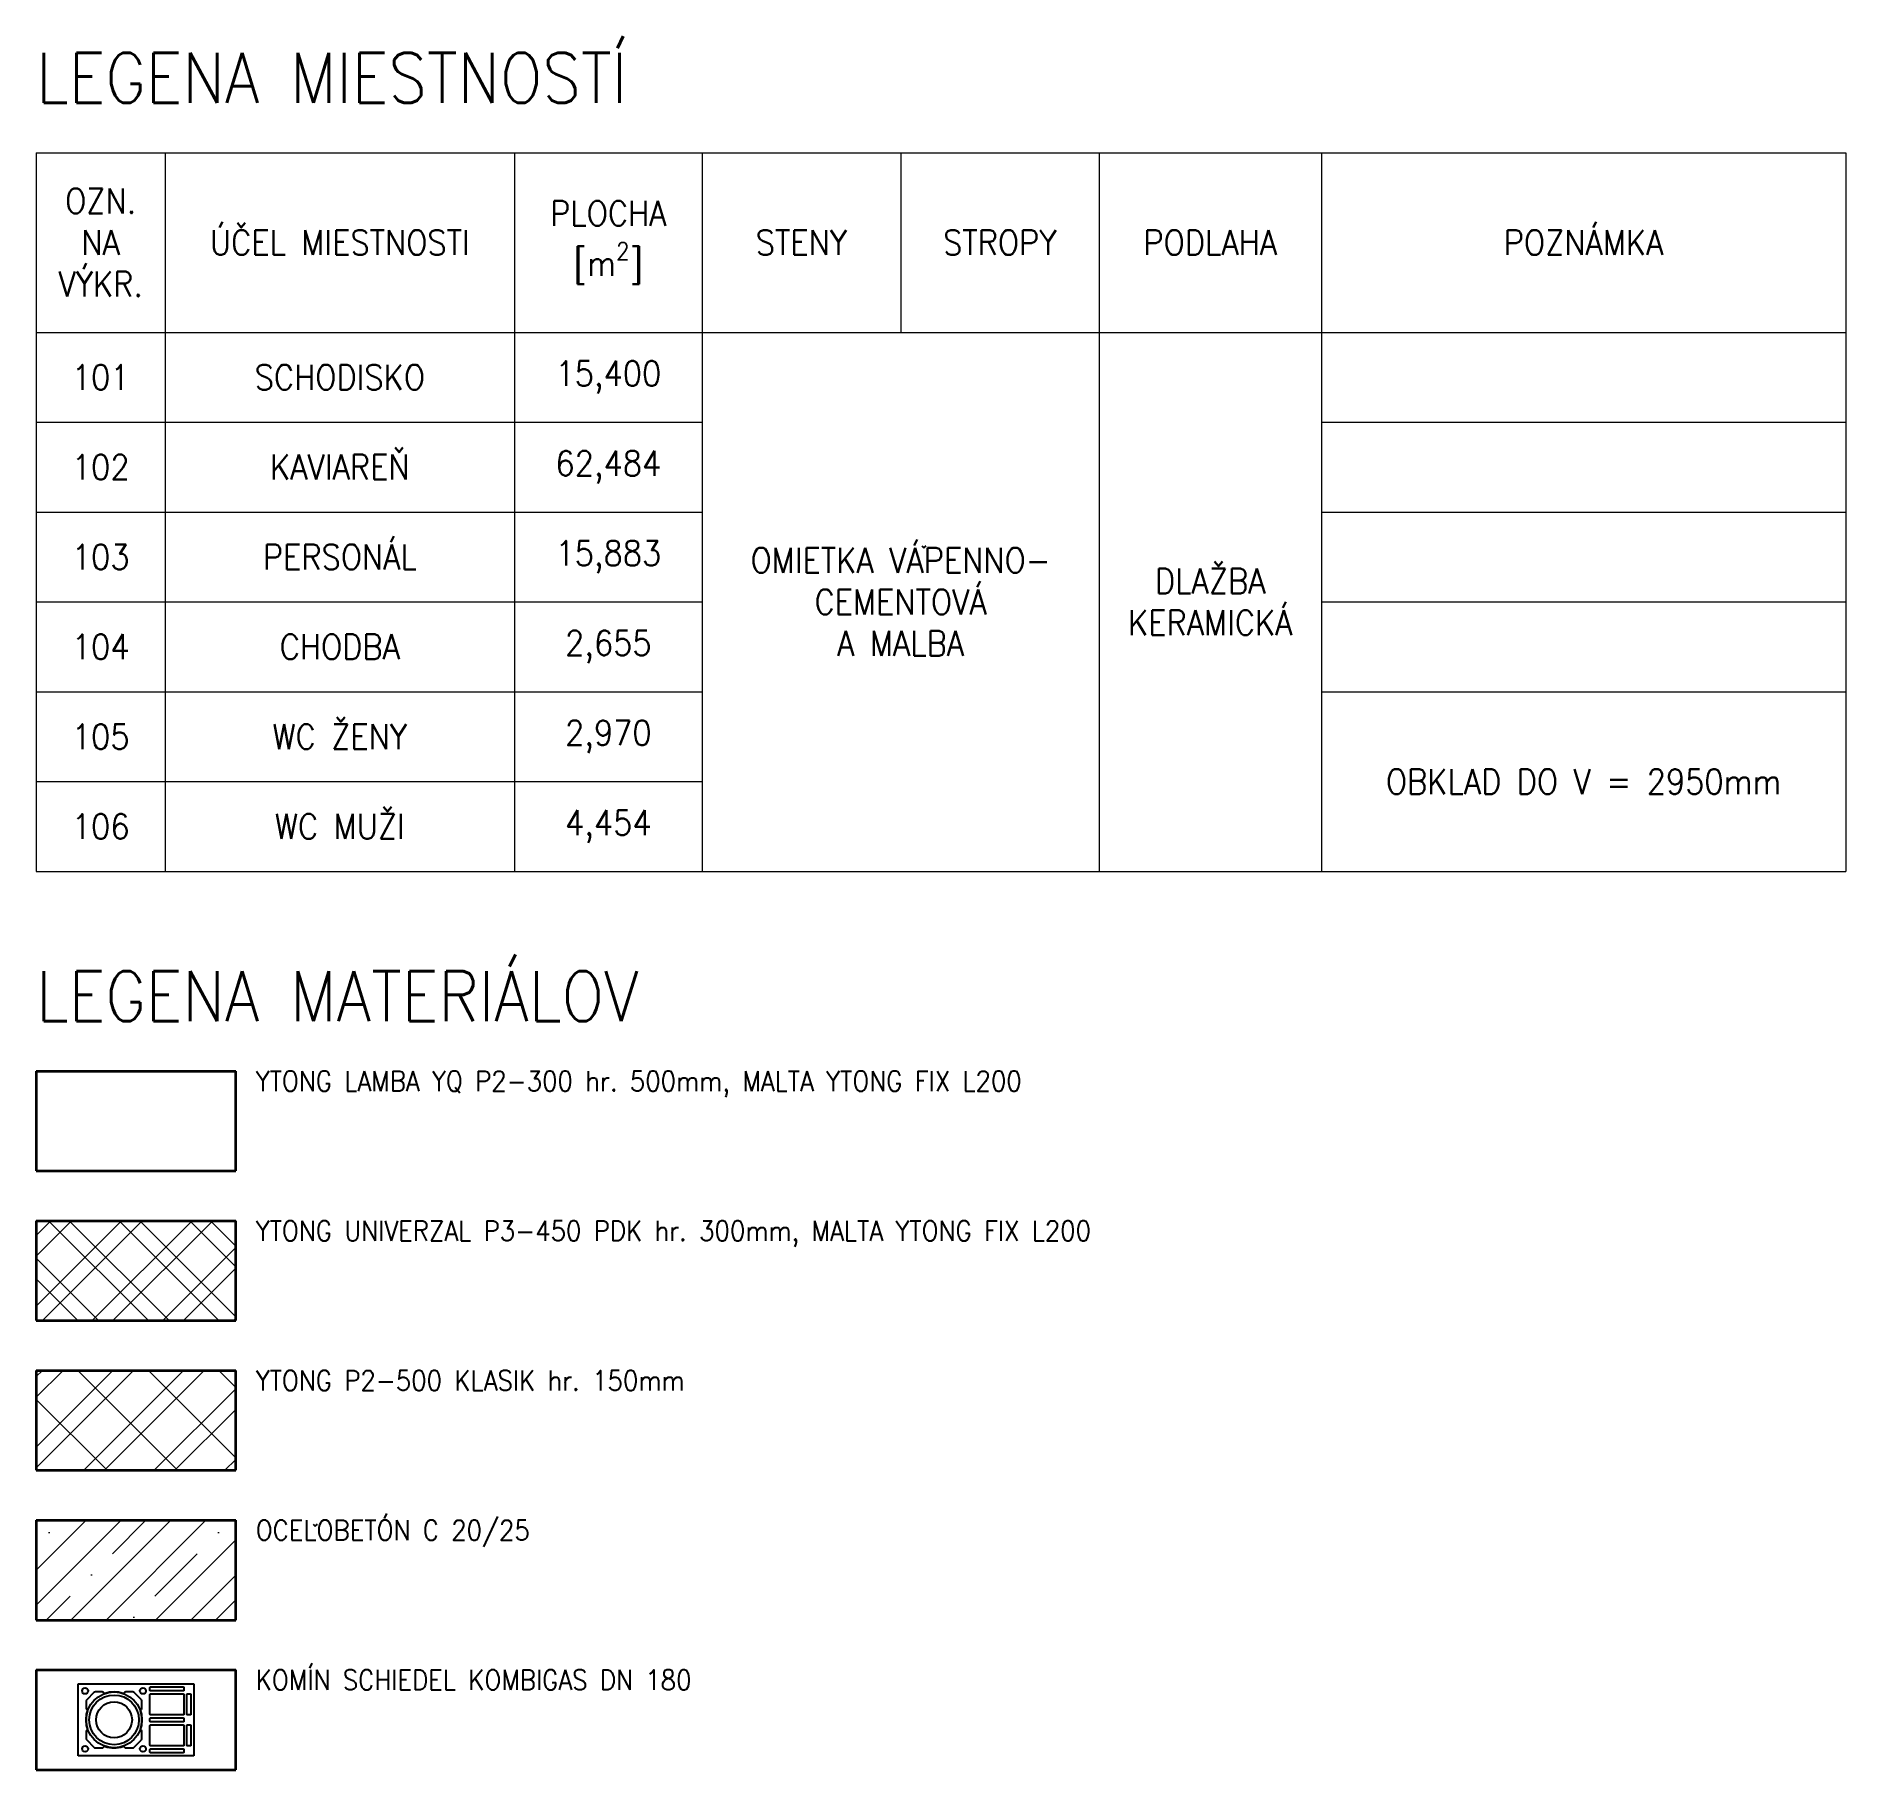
# Model space of a CAD drawing. Header units: inches. Extents: x 9237 to 46843, y 639 to 18394.
# Drawn here: x 37776 to 46843, y 6070 to 14753 of the extents above; entities that cross this region are included whole.
import ezdxf

# ---------------------------------------------------------------- set-up
doc = ezdxf.new("R2010")
doc.units = ezdxf.units.IN
doc.header["$LTSCALE"] = 0.25
doc.header["$MEASUREMENT"] = 0
for name, color, linetype, lineweight in [('0.18', 51, 'Continuous', 18), ('0.25', 255, 'Continuous', 25), ('0.35', 6, 'Continuous', 35), ('0.6', 10, 'Continuous', 60)]:
    doc.layers.add(name, color=color, linetype=linetype, lineweight=lineweight)
doc.styles.add('MyTextStyle', font='romans.shx', dxfattribs={"width": 0.9})

msp = doc.modelspace()

# ---------------------------------------------------------------- texts
at = {"layer": '0.25', "char_height": 125, "attachment_point": 5, "style": 'MyTextStyle'}
for s, width, heights, insert in [('{\\Fromans|c238;OZN.\\PNA\\PVÝKR.}', 393.071, [0], (38099.3, 13720.1)), ('\\A1;{\\Fromans|c238;PLOCHA\\P[m\\H0.7x;\\S2^ ;\\H1.42857x;]}', 393.071, [0], (40642.8, 13720.1)), ('{\\Fromans|c238;ÚČEL MIESTNOSTI}', 1584.961, [196.9], (39297.5, 13720.1)), ('{\\Fromans|c238;STENY}', 393.071, [0], (41610.3, 13720.1)), ('{\\Fromans|c238;STROPY}', 393.071, [0], (42604.5, 13720.1)), ('{\\Fromans|c238;PODLAHA}', 393.071, [0], (43658.8, 13720.1)), ('{\\Fromans|c238;POZNÁMKA}', 393.071, [0], (45529.4, 13720.1)), ('{\\Fromans|c238;SCHODISKO}', 1584.961, [196.9], (39297.5, 13045.1)), ('{\\Fromans|c238;KAVIAREŇ}', 1584.961, [196.9], (39297.5, 12595.1)), ('{\\Fromans|c238;PERSONÁL}', 1584.961, [196.9], (39297.5, 12145.1)), ('{\\Fromans|c238;CHODBA}', 1584.961, [196.9], (39297.5, 11695.1)), ('{\\Fromans|c238;WC ŽENY}', 1584.961, [196.9], (39297.5, 11245.1)), ('{\\Fromans|c238;OBKLAD DO V = 2950mm}', 2299.014, [0], (45529.4, 11020.1)), ('{\\Fromans|c238;WC MUŽI}', 1584.961, [196.9], (39297.5, 10795.1))]:
    msp.add_mtext_dynamic_manual_height_columns(s, width=width, gutter_width=500, heights=heights, dxfattribs=dict(at, insert=insert))
at = {"layer": '0.25', "ltscale": 2, "style": 'MyTextStyle'}
for s, width, heights, insert, char_height, attachment_point in [('{\\Fromans|c238;101}', 254.269, [0], (38099.3, 13045.1), 125, 5), ('{\\Fromans|c238;15,400}', 254.269, [0], (40642.8, 13045.1), 125, 5), ('{\\Fromans|c238;102}', 254.269, [0], (38099.3, 12595.1), 125, 5), ('{\\Fromans|c238;62,484}', 254.269, [0], (40642.8, 12595.1), 125, 5), ('{\\Fromans|c238;103}', 254.269, [0], (38099.3, 12145.1), 125, 5), ('{\\Fromans|c238;15,883}', 254.269, [0], (40642.8, 12145.1), 125, 5), ('{\\Fromans|c238;OMIETKA VÁPENNO-\\PCEMENTOVÁ\\PA MALBA}', 1683.932, [0], (42107.4, 11920.1), 125, 5), ('{\\Fromans|c238;DLAŽBA\\PKERAMICKÁ}', 495.942, [0], (43658.8, 11920.1), 125, 5), ('{\\Fromans|c238;104}', 254.269, [0], (38099.3, 11695.1), 125, 5), ('{\\Fromans|c238;2,655}', 254.269, [0], (40642.8, 11695.1), 125, 5), ('{\\Fromans|c238;105}', 254.269, [0], (38099.3, 11245.1), 125, 5), ('{\\Fromans|c238;2,970}', 254.269, [0], (40642.8, 11245.1), 125, 5), ('{\\Fromans|c238;106}', 254.269, [0], (38099.3, 10795.1), 125, 5), ('{\\Fromans|c238;4,454}', 254.269, [0], (40642.8, 10795.1), 125, 5), ('YTONG LAMBA YQ P2-300 {\\Fromans|c238;hr}. 500{\\Fromans|c238;mm}, MALTA YTONG FIX L200', 5339.999, [118.5], (38876, 9570.1), 100, 1), ('YTONG UNIVERZAL P3-450 PDK {\\Fromans|c238;hr}. 300{\\Fromans|c238;mm}, MALTA YTONG FIX L200', 5339.999, [0], (38876, 8820.1), 100, 1), ('YTONG P2-500 KLASIK {\\Fromans|c238;hr}. 150{\\Fromans|c238;mm}', 5339.999, [0], (38876, 8070.1), 100, 1), ('{\\FROMANS|C238;OCELOBETÓN C 20/25}', 5339.999, [0], (38876, 7320.1), 100, 1), ('KOMÍN SCHIEDEL KOMBIGAS{\\Fromans|c238; DN 180}', 5339.999, [215.7], (38876, 6570.1), 100, 1)]:
    msp.add_mtext_dynamic_manual_height_columns(s, width=width, gutter_width=500, heights=heights, dxfattribs=dict(at, insert=insert, char_height=char_height, attachment_point=attachment_point))
at = {"layer": '0.6', "ltscale": 2, "char_height": 250, "attachment_point": 7, "style": 'MyTextStyle'}
for s, insert in [('{\\FROMANS|C238;LEGENA MIESTNOSTÍ}', (37776, 14420.1)), ('{\\Fromans|c238;LEGENA MATERIÁLOV}', (37776, 9820.1))]:
    msp.add_mtext_dynamic_manual_height_columns(s, width=3444.891, gutter_width=500, heights=[0], dxfattribs=dict(at, insert=insert))

# ---------------------------------------------------------------- hatches: boundary and pattern name
at = {"layer": '0.18'}
h = msp.add_hatch(dxfattribs=at)
h.set_pattern_fill('MURIVOVYSOKAPEVNOST', color=256, scale=250, pattern_type=2)
h.set_pattern_definition([(45, (5950.6, -1969.33), (0, 353.5534), []), (45, (6200.6, -1969.33), (0, 353.5534), []), (135, (5950.6, -1969.33), (-353.5534, 3e-14), []), (135, (6200.6, -1969.33), (-353.5534, 3e-14), [])])
h.paths.add_polyline_path([(38776, 8320.1), (38776, 8820.1), (37776, 8820.1), (37776, 8320.1)])
at = {"layer": '0.18', "ltscale": 2}
h = msp.add_hatch(dxfattribs=at)
h.set_pattern_fill('MURIVOSTREDNAPEVNOST', color=256, scale=250, pattern_type=2)
h.set_pattern_definition([(45, (5950.6, -1969.33), (0, 353.5534), []), (45, (6200.6, -1969.33), (0, 353.5534), []), (135, (5950.6, -1969.33), (-353.5534, 3e-14), [])])
h.paths.add_polyline_path([(37776, 8070.1), (37776, 7570.1), (38776, 7570.1), (38776, 8070.1)])
h = msp.add_hatch(dxfattribs=at)
h.set_pattern_fill('BETONSVYSTUZOU', color=256, scale=300, pattern_type=2)
h.set_pattern_definition([(45, (6250.6, -1969.33), (0, 424.264), []), (45, (6550.6, -1969.33), (212.132, 636.396), [300, -150, 0, -150]), (45, (6850.6, -1969.33), (0, 424.264), [])])
h.paths.add_polyline_path([(37776, 7320.1), (37776, 6820.1), (38776, 6820.1), (38776, 7320.1)])

# ---------------------------------------------------------------- linework, layer by layer
for p, q in [((37776, 14170.1), (46842.9, 14170.1)), ((37776, 14170.1), (37776, 10570.1)), ((38422.6, 14170.1), (38422.6, 10570.1)), ((40172.5, 14170.1), (40172.5, 10570.1)), ((41113.2, 14170.1), (41113.2, 10570.1)), ((42107.4, 14170.1), (42107.4, 13270.1)), ((43101.7, 14170.1), (43101.7, 10570.1)), ((44216, 14170.1), (44216, 10570.1)), ((46842.9, 14170.1), (46842.9, 10570.1)), ((37776, 13270.1), (46842.9, 13270.1)), ((37776, 12820.1), (41113.2, 12820.1)), ((44216, 12820.1), (46842.9, 12820.1)), ((37776, 12370.1), (41113.2, 12370.1)), ((44216, 12370.1), (46842.9, 12370.1)), ((37776, 11920.1), (41113.2, 11920.1)), ((44216, 11920.1), (46842.9, 11920.1)), ((37776, 11470.1), (41113.2, 11470.1)), ((44216, 11470.1), (46842.9, 11470.1)), ((37776, 11020.1), (41113.2, 11020.1)), ((37776, 10570.1), (46842.9, 10570.1))]:
    msp.add_line(p, q, dxfattribs=at)
at = {"layer": '0.25', "ltscale": 2}
for p, q in [((42213.1, 12200.6), (42223.7, 12190)), ((42223.7, 12190), (42234.3, 12200.6))]:
    msp.add_line(p, q, dxfattribs=at)
at = {"layer": '0.25'}
for p, q in [((39163.5, 7300.7), (39174.1, 7290)), ((39174.1, 7290), (39184.7, 7300.7)), ((38065.3, 6457.2), (38028.9, 6420.7)), ((38106.7, 6460.1), (38072.4, 6460.1)), ((38117.2, 6453.8), (38113.7, 6457.2)), ((38218.2, 6457.2), (38214.7, 6453.8)), ((38259.5, 6460.1), (38225.2, 6460.1)), ((38303, 6420.7), (38266.6, 6457.2)), ((38026, 6413.7), (38026, 6379.4)), ((38028.9, 6372.3), (38032.3, 6368.9)), ((38299.6, 6368.9), (38303, 6372.3)), ((38306, 6379.4), (38306, 6413.7)), ((38026, 6260.8), (38026, 6226.6)), ((38032.3, 6271.3), (38028.9, 6267.9)), ((38303, 6267.9), (38299.6, 6271.3)), ((38306, 6226.6), (38306, 6260.8)), ((38028.9, 6219.5), (38065.3, 6183)), ((38072.4, 6180.1), (38106.7, 6180.1)), ((38113.7, 6183), (38117.2, 6186.5)), ((38214.7, 6186.5), (38218.2, 6183)), ((38225.2, 6180.1), (38259.5, 6180.1)), ((38266.6, 6183), (38303, 6219.5))]:
    msp.add_line(p, q, dxfattribs=at)
at = {"layer": '0.25', "ltscale": 5}
for p, q in [((37986, 6500.1), (38566, 6500.1)), ((37986, 6140.1), (37986, 6500.1)), ((38566, 6500.1), (38566, 6140.1)), ((38566, 6140.1), (37986, 6140.1))]:
    msp.add_line(p, q, dxfattribs=at)
at = {"layer": '0.25'}
for points in [[(38346, 6468.1), (38346, 6482.1, -0.414214), (38349, 6485.1), (38513, 6485.1, -0.414214), (38516, 6482.1), (38516, 6468.1, -0.414214), (38513, 6465.1), (38349, 6465.1, -0.414214)], [(38531, 6348.1), (38531, 6447.1, -0.414214), (38534, 6450.1), (38548, 6450.1, -0.414214), (38551, 6447.1), (38551, 6348.1, -0.414214), (38548, 6345.1), (38534, 6345.1, -0.414214)], [(38346, 6313.1), (38346, 6327.1, -0.414214), (38349, 6330.1), (38513, 6330.1, -0.414214), (38516, 6327.1), (38516, 6313.1, -0.414214), (38513, 6310.1), (38349, 6310.1, -0.414214)], [(38531, 6193.1), (38531, 6292.1, -0.414214), (38534, 6295.1), (38548, 6295.1, -0.414214), (38551, 6292.1), (38551, 6193.1, -0.414214), (38548, 6190.1), (38534, 6190.1, -0.414214)], [(38346, 6158.1), (38346, 6172.1, -0.414214), (38349, 6175.1), (38513, 6175.1, -0.414214), (38516, 6172.1), (38516, 6158.1, -0.414214), (38513, 6155.1), (38349, 6155.1, -0.414214)]]:
    msp.add_lwpolyline(points, format="xyb", close=True, dxfattribs=at)
at = {"layer": '0.25', "ltscale": 5}
for points in [[(38346, 6348.1), (38346, 6447.1, -0.414214), (38349, 6450.1), (38513, 6450.1, -0.414214), (38516, 6447.1), (38516, 6348.1, -0.414214), (38513, 6345.1), (38349, 6345.1, -0.414214)], [(38346, 6193.1), (38346, 6292.1, -0.414214), (38349, 6295.1), (38513, 6295.1, -0.414214), (38516, 6292.1), (38516, 6193.1, -0.414214), (38513, 6190.1), (38349, 6190.1, -0.414214)]]:
    msp.add_lwpolyline(points, format="xyb", close=True, dxfattribs=at)
at = {"layer": '0.25'}
for centre, radius in [((38021, 6465.1), 15), ((38166, 6320.1), 140), ((38311, 6465.1), 15), ((38166, 6320.1), 90), ((38021, 6175.1), 15), ((38311, 6175.1), 15)]:
    msp.add_circle(centre, radius, dxfattribs=at)
at = {"layer": '0.25', "ltscale": 1.3}
msp.add_circle((38166, 6320.1), 124.6, dxfattribs=at)
at = {"layer": '0.25'}
for centre, radius, start, end in [((38072.4, 6450.1), 10, 90, 135), ((38106.7, 6450.1), 10, 45, 90), ((38120, 6456.6), 4, 225, 288.6122), ((38166, 6320.1), 140, 90, 108.6122), ((38166, 6320.1), 140, 71.3878, 90), ((38211.9, 6456.6), 4, 251.3878, 315), ((38225.2, 6450.1), 10, 90, 135), ((38259.5, 6450.1), 10, 45, 90), ((38036, 6413.7), 10, 135, 180), ((38036, 6379.4), 10, 180, 225), ((38166, 6320.1), 140, 161.3878, 180), ((38029.5, 6366.1), 4, 341.3878, 45), ((38302.4, 6366.1), 4, 135, 198.6122), ((38166, 6320.1), 140, 0, 18.6122), ((38296, 6413.7), 10, 0, 45), ((38296, 6379.4), 10, 315, 0), ((38166, 6320.1), 140, 180, 198.6122), ((38036, 6260.8), 10, 135, 180), ((38029.5, 6274.2), 4, 315, 18.6122), ((38302.4, 6274.2), 4, 161.3878, 225), ((38166, 6320.1), 140, 341.3878, 0), ((38296, 6260.8), 10, 0, 45), ((38036, 6226.6), 10, 180, 225), ((38072.4, 6190.1), 10, 225, 270), ((38106.7, 6190.1), 10, 270, 315), ((38120, 6183.7), 4, 71.3878, 135), ((38166, 6320.1), 140, 251.3878, 270), ((38166, 6320.1), 140, 270, 288.6122), ((38211.9, 6183.7), 4, 45, 108.6122), ((38225.2, 6190.1), 10, 225, 270), ((38259.5, 6190.1), 10, 270, 315), ((38296, 6226.6), 10, 315, 0)]:
    msp.add_arc(centre, radius, start, end, dxfattribs=at)
at = {"layer": '0.35', "ltscale": 2}
for p, q in [((37776, 9570.1), (38776, 9570.1)), ((37776, 9570.1), (37776, 9070.1)), ((38776, 9070.1), (38776, 9570.1)), ((37776, 9070.1), (38776, 9070.1)), ((37776, 8820.1), (38776, 8820.1)), ((37776, 8820.1), (37776, 8320.1)), ((38776, 8320.1), (38776, 8820.1)), ((37776, 8320.1), (38776, 8320.1)), ((37776, 8070.1), (38776, 8070.1)), ((37776, 8070.1), (37776, 7570.1)), ((38776, 7570.1), (38776, 8070.1)), ((37776, 7570.1), (38776, 7570.1)), ((37776, 7320.1), (38776, 7320.1)), ((37776, 7320.1), (37776, 6820.1)), ((38776, 6820.1), (38776, 7320.1)), ((37776, 6820.1), (38776, 6820.1)), ((37776, 6570.1), (38776, 6570.1)), ((37776, 6570.1), (37776, 6070.1)), ((38776, 6070.1), (38776, 6570.1)), ((37776, 6070.1), (38776, 6070.1))]:
    msp.add_line(p, q, dxfattribs=at)

msp.set_redraw_order([(e.dxf.handle, doc.entitydb.next_handle()) for e in msp.query("TEXT MTEXT ATTDEF DIMENSION ARC_DIMENSION")])  # texts and dimensions are drawn at this point

doc.saveas('drawing.dxf')
